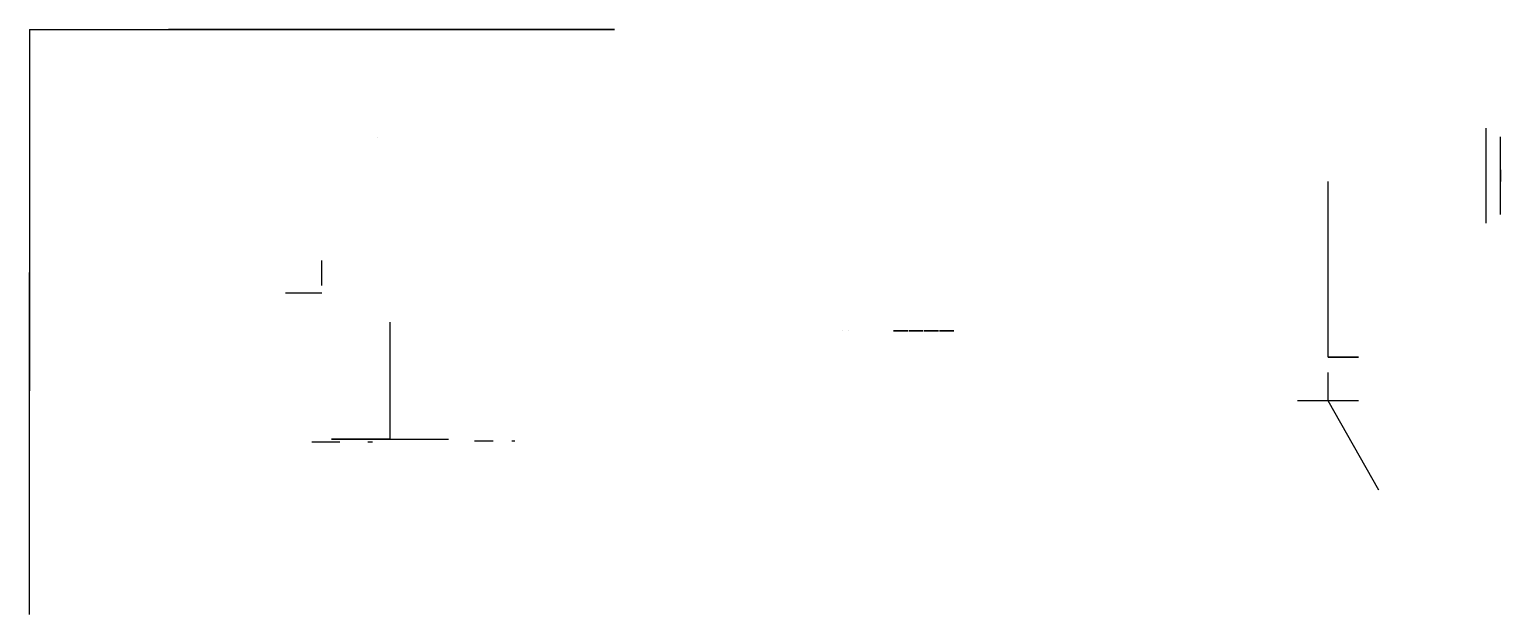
# Model space of a CAD drawing. Header units: millimetres. Extents: x -136 to 158, y 46 to 357.
# Drawn here: x 57.3 to 157.9, y 46.2 to 86.2 of the extents above; entities that cross this region are included whole.
import ezdxf

# ---------------------------------------------------------------- set-up
doc = ezdxf.new("R2010")
doc.units = ezdxf.units.MM
doc.layers.get('0').update_dxf_attribs({"true_color": 0x000000})

# ---------------------------------------------------------------- blocks, each defined once
blk = doc.blocks.new('llave de paso de bola Ø 3-4')
at = {"elevation": -116.462}
blk.add_lwpolyline([(-6.056, 35.684), (-6.056, 35.59)], dxfattribs=at)
at = {"extrusion": (1, 0, 0), "elevation": -6.056}
blk.add_lwpolyline([(35.028, -115.077), (34.465, -115.077)], dxfattribs=at)

msp = doc.modelspace()

# ---------------------------------------------------------------- linework, layer by layer
at = {"color": 4, "extrusion": (2.44929e-16, 1, 6.12323e-17)}
for p, q in [((81.15, 78.82, 98.47), (81.15, 78.82, 98.47)), ((146.15, 63.82, 30.47), (146.15, 75.82, 30.47))]:
    msp.add_line(p, q, dxfattribs=at)
at = {"color": 50, "extrusion": (1, 0, 0)}
for p, q in [((156.95, 79.46, 134), (156.95, 79.46, 140.5)), ((156.95, 72.96, 134), (156.95, 79.46, 134)), ((156.95, 72.96, 140.5), (156.95, 72.96, 134))]:
    msp.add_line(p, q, dxfattribs=at)
at = {"color": 10, "extrusion": (1, 0, 0)}
for p, q in [((157.95, 73.56, 137.97), (157.95, 78.88, 137.93)), ((157.95, 73.56, 136.57), (157.95, 78.88, 136.53))]:
    msp.add_line(p, q, dxfattribs=at)
at = {"color": 4, "extrusion": (0, -1, 0)}
for p, q in [((146.15, 63.82, 30.47), (146.15, 75.82, 30.47)), ((82, 66.21, 111.7), (82, 58.21, 111.7)), ((82, 58.21, 111.7), (78, 58.21, 111.7)), ((78, 58.21, 111.7), (82, 58.21, 111.7))]:
    msp.add_line(p, q, dxfattribs=at)
at = {"color": 4}
for p, q in [((77.35, 68.71, 174.6), (77.35, 70.41, 174.6)), ((74.85, 68.21, 174.6), (77.35, 68.21, 174.6)), ((146.15, 60.82, 30.47), (146.15, 62.77, 30.47)), ((149.63, 54.71, 27.44), (146.15, 60.82, 30.47))]:
    msp.add_line(p, q, dxfattribs=at)
at = {"color": 4, "extrusion": (0, -1, -2.22045e-16)}
for p, q in [((112.94, 65.61, 134.04), (112.94, 65.61, 135.98)), ((113.34, 65.61, 134.04), (113.34, 65.61, 135.98))]:
    msp.add_line(p, q, dxfattribs=at)
at = {"color": 4, "extrusion": (0, 0, -1)}
msp.add_line((148.23, 63.82, 30.47), (146.15, 63.82, 30.47), dxfattribs=at)
at = {"color": 4, "extrusion": (0, 1, 0)}
msp.add_line((148.23, 60.82, 30.47), (144.07, 60.82, 30.47), dxfattribs=at)
at = {"color": 1, "extrusion": (0, -1, 0)}
msp.add_line((82, 58.21, 106.7), (86, 58.21, 106.7), dxfattribs=at)
at = {"color": 4, "extrusion": (-1, 0, 0), "elevation": -57.35}
for points in [[(-86.21, 112), (-66.21, 112), (-66.21, 167), (-66.21, 157.6), (-66.21, 116.9), (-61.52, 117.74)], [(-66.21, 167), (-66.21, 161.13), (-69.6, 161.01)]]:
    msp.add_lwpolyline(points, dxfattribs=at)
at = {"color": 4, "extrusion": (0, 1, 2.58379e-16), "elevation": 86.21}
for points in [[(-57.35, 167), (-97.35, 167), (-77.35, 167)], [(-77.35, 112.2), (-77.35, 120.2), (-87.85, 120.2), (-66.85, 120.2)]]:
    msp.add_lwpolyline(points, dxfattribs=at)
at = {"color": 4}
for points, elevation in [([(97.35, 86.21), (77.35, 86.21)], 112), ([(57.35, 46.21), (57.35, 66.21)], 167)]:
    msp.add_lwpolyline(points, dxfattribs=dict(at, elevation=elevation))
at = {"color": 250, "extrusion": (0, -1, -2.22045e-16), "elevation": -65.62}
for points in [[(116.43, 154.69), (117.41, 154.69), (117.41, 153.71), (116.43, 153.71)], [(117.48, 154.69), (118.46, 154.69), (118.46, 153.71), (117.48, 153.71)], [(118.53, 154.69), (119.51, 154.69), (119.51, 153.71), (118.53, 153.71)], [(119.58, 154.69), (120.56, 154.69), (120.56, 153.71), (119.58, 153.71)]]:
    msp.add_lwpolyline(points, close=True, dxfattribs=at)
at = {"color": 4, "extrusion": (2.44929e-16, 1, 6.12323e-17)}
for points, elevation in [([(-146.15, 30.47), (-146.15, 28.47), (-148.15, 28.47)], 63.82), ([(-148.15, 28.47), (-146.15, 30.47), (-148.23, 30.47)], 63.82), ([(-146.15, 30.47), (-145.93, 30.36)], 60.82)]:
    msp.add_lwpolyline(points, dxfattribs=dict(at, elevation=elevation))
at = {"color": 1, "extrusion": (1, 0, 0)}
msp.add_circle((76.21, 137.25, 157.95), 0.4, dxfattribs=at)

# ---------------------------------------------------------------- block references
at = {"extrusion": (-1.22465e-16, -1.10868e-14, -1), "xscale": 3.397680000000001, "yscale": 3.397680000000001, "zscale": 3.397680000000001, "rotation": 90}
msp.add_blockref('llave de paso de bola Ø 3-4', (40.44, 78.58, 289.65), dxfattribs=at)
at = {"extrusion": (6.7137e-31, -1.09643e-14, -1), "xscale": 2.26512, "yscale": 2.26512, "zscale": 2.26512, "rotation": 90}
msp.add_blockref('llave de paso de bola Ø 3-4', (-9.71, 71.79, 157.86), dxfattribs=at)

doc.saveas('drawing.dxf')
